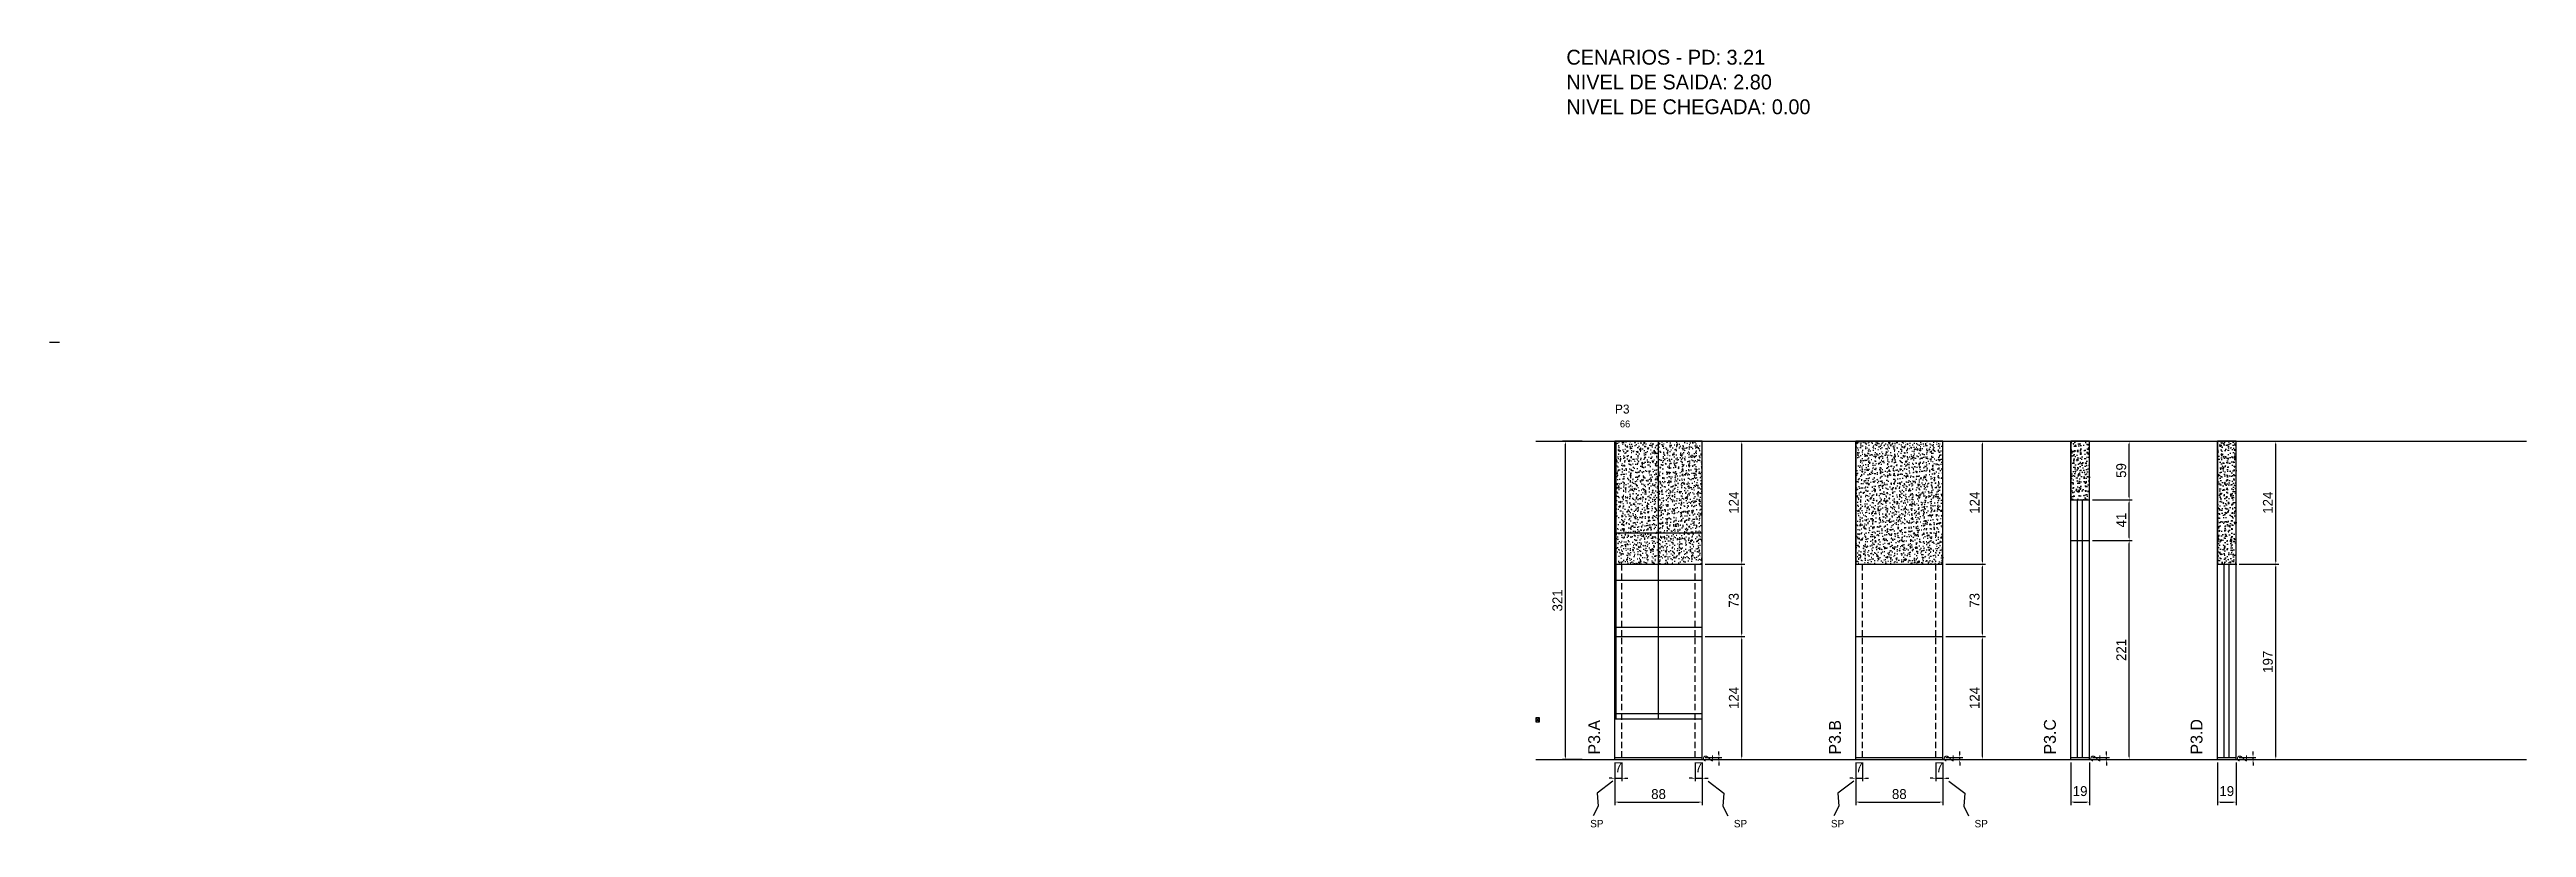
# Model space of a CAD drawing. Header units: centimetres. Extents: x -8500 to 4269, y -490 to 295.
# Drawn here: x -8500 to -6000, y -490 to 295 of the extents above; entities that cross this region are included whole.
import ezdxf

# ---------------------------------------------------------------- set-up
doc = ezdxf.new("R2010")
doc.units = ezdxf.units.CM
doc.linetypes.add('DASHED', pattern=[2, -2])
doc.linetypes.add('HIDDEN', pattern=[9.525, 6.35, -3.175])
for name, color, linetype in [('BARRA ANCORAGEM', 7, 'Continuous'), ('CHAPA', 140, 'Continuous'), ('CONCRETO', 150, 'Continuous'), ('COTA', 241, 'Continuous'), ('Folhas', 7, 'Continuous'), ('Madeira', 30, 'Continuous'), ('MEIO_PONT', 160, 'Continuous'), ('NIVEL', 7, 'Continuous'), ('NOMENCLATURA', 7, 'Continuous'), ('Nível', 160, 'Continuous'), ('Painéis', 200, 'Continuous'), ('Perfil Metálico', 150, 'Continuous'), ('SARR_2.2x7', 40, 'Continuous'), ('SARRAFO DE PRESSAO', 200, 'Continuous'), ('Sarrafo de Pressão', 42, 'HIDDEN'), ('texto', 7, 'Continuous'), ('TEXTO_GERAL', 7, 'Continuous')]:
    doc.layers.add(name, color=color, linetype=linetype)
doc.dimstyles.new('PAINEL', dxfattribs={"dimtxt": 10, "dimasz": 3, "dimexe": 3, "dimexo": 3, "dimgap": 3, "dimtad": 1, "dimcen": 2.5, "dimclrd": 4, "dimclre": 4, "dimclrt": 240, "dimazin": 3, "dimtfac": 1, "dimtmove": 0, "dimatfit": 3})

msp = doc.modelspace()

# ---------------------------------------------------------------- texts
at = {"layer": 'NOMENCLATURA'}
for s, p in [('CENARIOS - PD: 3.21', (-6969, 280)), ('NIVEL DE SAIDA: 2.80', (-6969, 255)), ('NIVEL DE CHEGADA: 0.00', (-6969, 230))]:
    msp.add_text(s, height=15, dxfattribs=at).set_placement(p)
for s, p in [('P3.A', (-6935, -416)), ('P3.B', (-6692, -416)), ('P3.C', (-6475, -416)), ('P3.D', (-6327, -416))]:
    msp.add_text(s, height=12, rotation=90, dxfattribs=at).set_placement(p)
at = {"layer": 'texto'}
msp.add_text('66', height=7, dxfattribs=at).set_placement((-6915, -86))
at = {"layer": 'texto', "color": 4, "char_height": 7.5, "attachment_point": 1}
for insert in [(-6945, -482), (-6800, -482), (-6702, -482), (-6557, -482)]:
    msp.add_mtext('SP', dxfattribs=dict(at, insert=insert))
at = {"layer": 'TEXTO_GERAL'}
msp.add_text('P3', height=9, dxfattribs=at).set_placement((-6920, -72))

# ---------------------------------------------------------------- blocks, each defined once
blk = doc.blocks.new('MULDURA')
at = {"layer": 'Paineis'}
for p, q in [((0, 0), (4, 4)), ((4, 0), (0, 4))]:
    blk.add_line(p, q, dxfattribs=at)
blk.add_lwpolyline([(0, 0), (4, 0), (4, 4), (0, 4)], close=True, dxfattribs=at)

# ---------------------------------------------------------------- dimensions: what is measured, and where the dimension line sits
at = {"layer": 'COTA'}
msp.add_linear_dim(base=(-6970, -421), p1=(-6950, -421), p2=(-6950, -100), angle=90, dimstyle='PAINEL', dxfattribs=at).render()
at = {"layer": 'COTA', "color": 4}
for base, p1, p2 in [((-6792, -224), (-6832, -224), (-6832, -100)), ((-6549, -224), (-6589, -224), (-6589, -100)), ((-6401, -159), (-6441, -159), (-6441, -100)), ((-6253, -224), (-6293, -224), (-6293, -100)), ((-6401, -200), (-6441, -200), (-6441, -159)), ((-6401, -421), (-6441, -421), (-6441, -200)), ((-6792, -297), (-6832, -297), (-6832, -224)), ((-6549, -297), (-6589, -297), (-6589, -224)), ((-6253, -421), (-6293, -421), (-6293, -224)), ((-6792, -421), (-6832, -421), (-6832, -297)), ((-6549, -421), (-6589, -421), (-6589, -297)), ((-6815, -421), (-6832, -421), (-6832, -419)), ((-6572, -421), (-6589, -421), (-6589, -419)), ((-6424, -421), (-6441, -421), (-6441, -419)), ((-6276, -421), (-6293, -421), (-6293, -419))]:
    msp.add_linear_dim(base=base, p1=p1, p2=p2, angle=90, dimstyle='PAINEL', dxfattribs=at).render()
for base, p1, p2 in [((-6920, -440), (-6920, -421), (-6913, -421)), ((-6920, -464), (-6920, -421), (-6832, -421)), ((-6839, -440), (-6839, -421), (-6832, -421)), ((-6677, -440), (-6677, -421), (-6670, -421)), ((-6677, -464), (-6677, -421), (-6589, -421)), ((-6596, -440), (-6596, -421), (-6589, -421)), ((-6460, -464), (-6460, -421), (-6441, -421)), ((-6312, -464), (-6312, -421), (-6293, -421))]:
    msp.add_linear_dim(base=base, p1=p1, p2=p2, dimstyle='PAINEL', dxfattribs=at).render()

# ---------------------------------------------------------------- hatches: boundary and pattern name
at = {"layer": 'COTA'}
h = msp.add_hatch(dxfattribs=at)
h.set_pattern_fill('AR-CONC', color=256, scale=0.05)
h.paths.add_polyline_path([(-6832, -224), (-6832, -100), (-6920, -100), (-6920, -224)])
h = msp.add_hatch(dxfattribs=at)
h.set_pattern_fill('AR-CONC', color=256, scale=0.05)
h.paths.add_polyline_path([(-6589, -224), (-6589, -100), (-6677, -100), (-6677, -224)])
h = msp.add_hatch(dxfattribs=at)
h.set_pattern_fill('AR-CONC', color=256, scale=0.05)
h.paths.add_polyline_path([(-6441, -159), (-6441, -100), (-6460, -100), (-6460, -159)])
h = msp.add_hatch(dxfattribs=at)
h.set_pattern_fill('AR-CONC', color=256, scale=0.05)
h.paths.add_polyline_path([(-6293, -224), (-6293, -100), (-6312, -100), (-6312, -224)])

# ---------------------------------------------------------------- linework, layer by layer
msp.add_line((-8500, 0), (-8490, 0))
at = {"layer": 'BARRA ANCORAGEM'}
msp.add_line((-8500, 0), (-8490, 0), dxfattribs=at)
at = {"layer": 'CHAPA'}
msp.add_lwpolyline([(-6920, -380), (-6918.8, -380), (-6918.8, -100), (-6920, -100)], close=True, dxfattribs=at)
at = {"layer": 'CONCRETO'}
msp.add_line((-8500, 0), (-8490, 0), dxfattribs=at)
at = {"layer": 'COTA'}
for p, q in [((-6920, -224), (-6920, -100)), ((-6920, -100), (-6832, -100)), ((-6832, -224), (-6832, -100)), ((-6677, -224), (-6677, -100)), ((-6677, -100), (-6589, -100)), ((-6589, -224), (-6589, -100)), ((-6460, -159), (-6460, -100)), ((-6460, -100), (-6441, -100)), ((-6441, -159), (-6441, -100)), ((-6312, -224), (-6312, -100)), ((-6312, -100), (-6293, -100)), ((-6293, -224), (-6293, -100))]:
    msp.add_line(p, q, dxfattribs=at)
for points in [[(-6832, -224), (-6832, -100), (-6920, -100), (-6920, -224)], [(-6589, -224), (-6589, -100), (-6677, -100), (-6677, -224)], [(-6441, -159), (-6441, -100), (-6460, -100), (-6460, -159)], [(-6293, -224), (-6293, -100), (-6312, -100), (-6312, -224)]]:
    msp.add_lwpolyline(points, close=True, dxfattribs=at)
at = {"layer": 'COTA', "color": 4}
for points in [[(-6922, -443), (-6938, -455), (-6937, -468), (-6942, -478)], [(-6826, -443), (-6810, -455), (-6811, -468), (-6806, -478)], [(-6679, -443), (-6695, -455), (-6694, -468), (-6699, -478)], [(-6583, -443), (-6567, -455), (-6568, -468), (-6563, -478)]]:
    msp.add_lwpolyline(points, dxfattribs=at)
at = {"layer": 'Folhas'}
msp.add_line((-8500, 0), (-8490, 0), dxfattribs=at)
at = {"layer": 'Madeira'}
for points in [[(-6920, -192.4), (-6832, -192.4)], [(-6920, -287.6), (-6832, -287.6)]]:
    msp.add_lwpolyline(points, dxfattribs=at)
at = {"layer": 'MEIO_PONT'}
msp.add_lwpolyline([(-6920, -240), (-6832, -240)], dxfattribs=at)
at = {"layer": 'NIVEL'}
msp.add_line((-8500, 0), (-8490, 0), dxfattribs=at)
at = {"layer": 'Nível', "linetype": 'DASHED'}
for points in [[(-7000, -100), (-6000, -100)], [(-7000, -421), (-6000, -421)]]:
    msp.add_lwpolyline(points, dxfattribs=at)
at = {"layer": 'Painéis'}
for p, q in [((-6460, -159), (-6441, -159)), ((-6460, -421), (-6460, -159)), ((-6441, -421), (-6441, -159)), ((-6460, -200), (-6441, -200)), ((-6920, -224), (-6832, -224)), ((-6920, -421), (-6920, -224)), ((-6832, -421), (-6832, -224)), ((-6677, -224), (-6589, -224)), ((-6677, -421), (-6677, -224)), ((-6589, -421), (-6589, -224)), ((-6312, -224), (-6293, -224)), ((-6312, -421), (-6312, -224)), ((-6293, -421), (-6293, -224)), ((-6920, -297), (-6832, -297)), ((-6677, -297), (-6589, -297)), ((-6920, -419), (-6832, -419)), ((-6677, -419), (-6589, -419)), ((-6460, -419), (-6441, -419)), ((-6312, -419), (-6293, -419))]:
    msp.add_line(p, q, dxfattribs=at)
msp.add_lwpolyline([(-6920, -380), (-6832, -380), (-6832, -100), (-6920, -100)], close=True, dxfattribs=at)
at = {"layer": 'Perfil Metálico'}
msp.add_line((-6876, -380), (-6876, -100), dxfattribs=at)
at = {"layer": 'SARR_2.2x7'}
for points in [[(-6453, -200), (-6453, -159)], [(-6448, -200), (-6448, -159)], [(-6453, -419), (-6453, -200)], [(-6448, -419), (-6448, -200)], [(-6305, -419), (-6305, -224)], [(-6300, -419), (-6300, -224)]]:
    msp.add_lwpolyline(points, dxfattribs=at)
at = {"layer": 'SARRAFO DE PRESSAO'}
msp.add_lwpolyline([(-6920, -380), (-6832, -380), (-6832, -375), (-6920, -375)], close=True, dxfattribs=at)
at = {"layer": 'Sarrafo de Pressão', "linetype": 'HIDDEN'}
for points in [[(-6913, -297), (-6913, -224)], [(-6839, -297), (-6839, -224)], [(-6670, -297), (-6670, -224)], [(-6596, -297), (-6596, -224)], [(-6913, -419), (-6913, -297)], [(-6839, -419), (-6839, -297)], [(-6670, -419), (-6670, -297)], [(-6596, -419), (-6596, -297)]]:
    msp.add_lwpolyline(points, dxfattribs=at)

# ---------------------------------------------------------------- block references
at = {"layer": 'COTA'}
msp.add_blockref('MULDURA', (-7000, -383), dxfattribs=at)

msp.set_redraw_order([(e.dxf.handle, doc.entitydb.next_handle()) for e in msp.query("TEXT MTEXT ATTDEF DIMENSION ARC_DIMENSION")])  # texts and dimensions are drawn at this point

doc.saveas('drawing.dxf')
